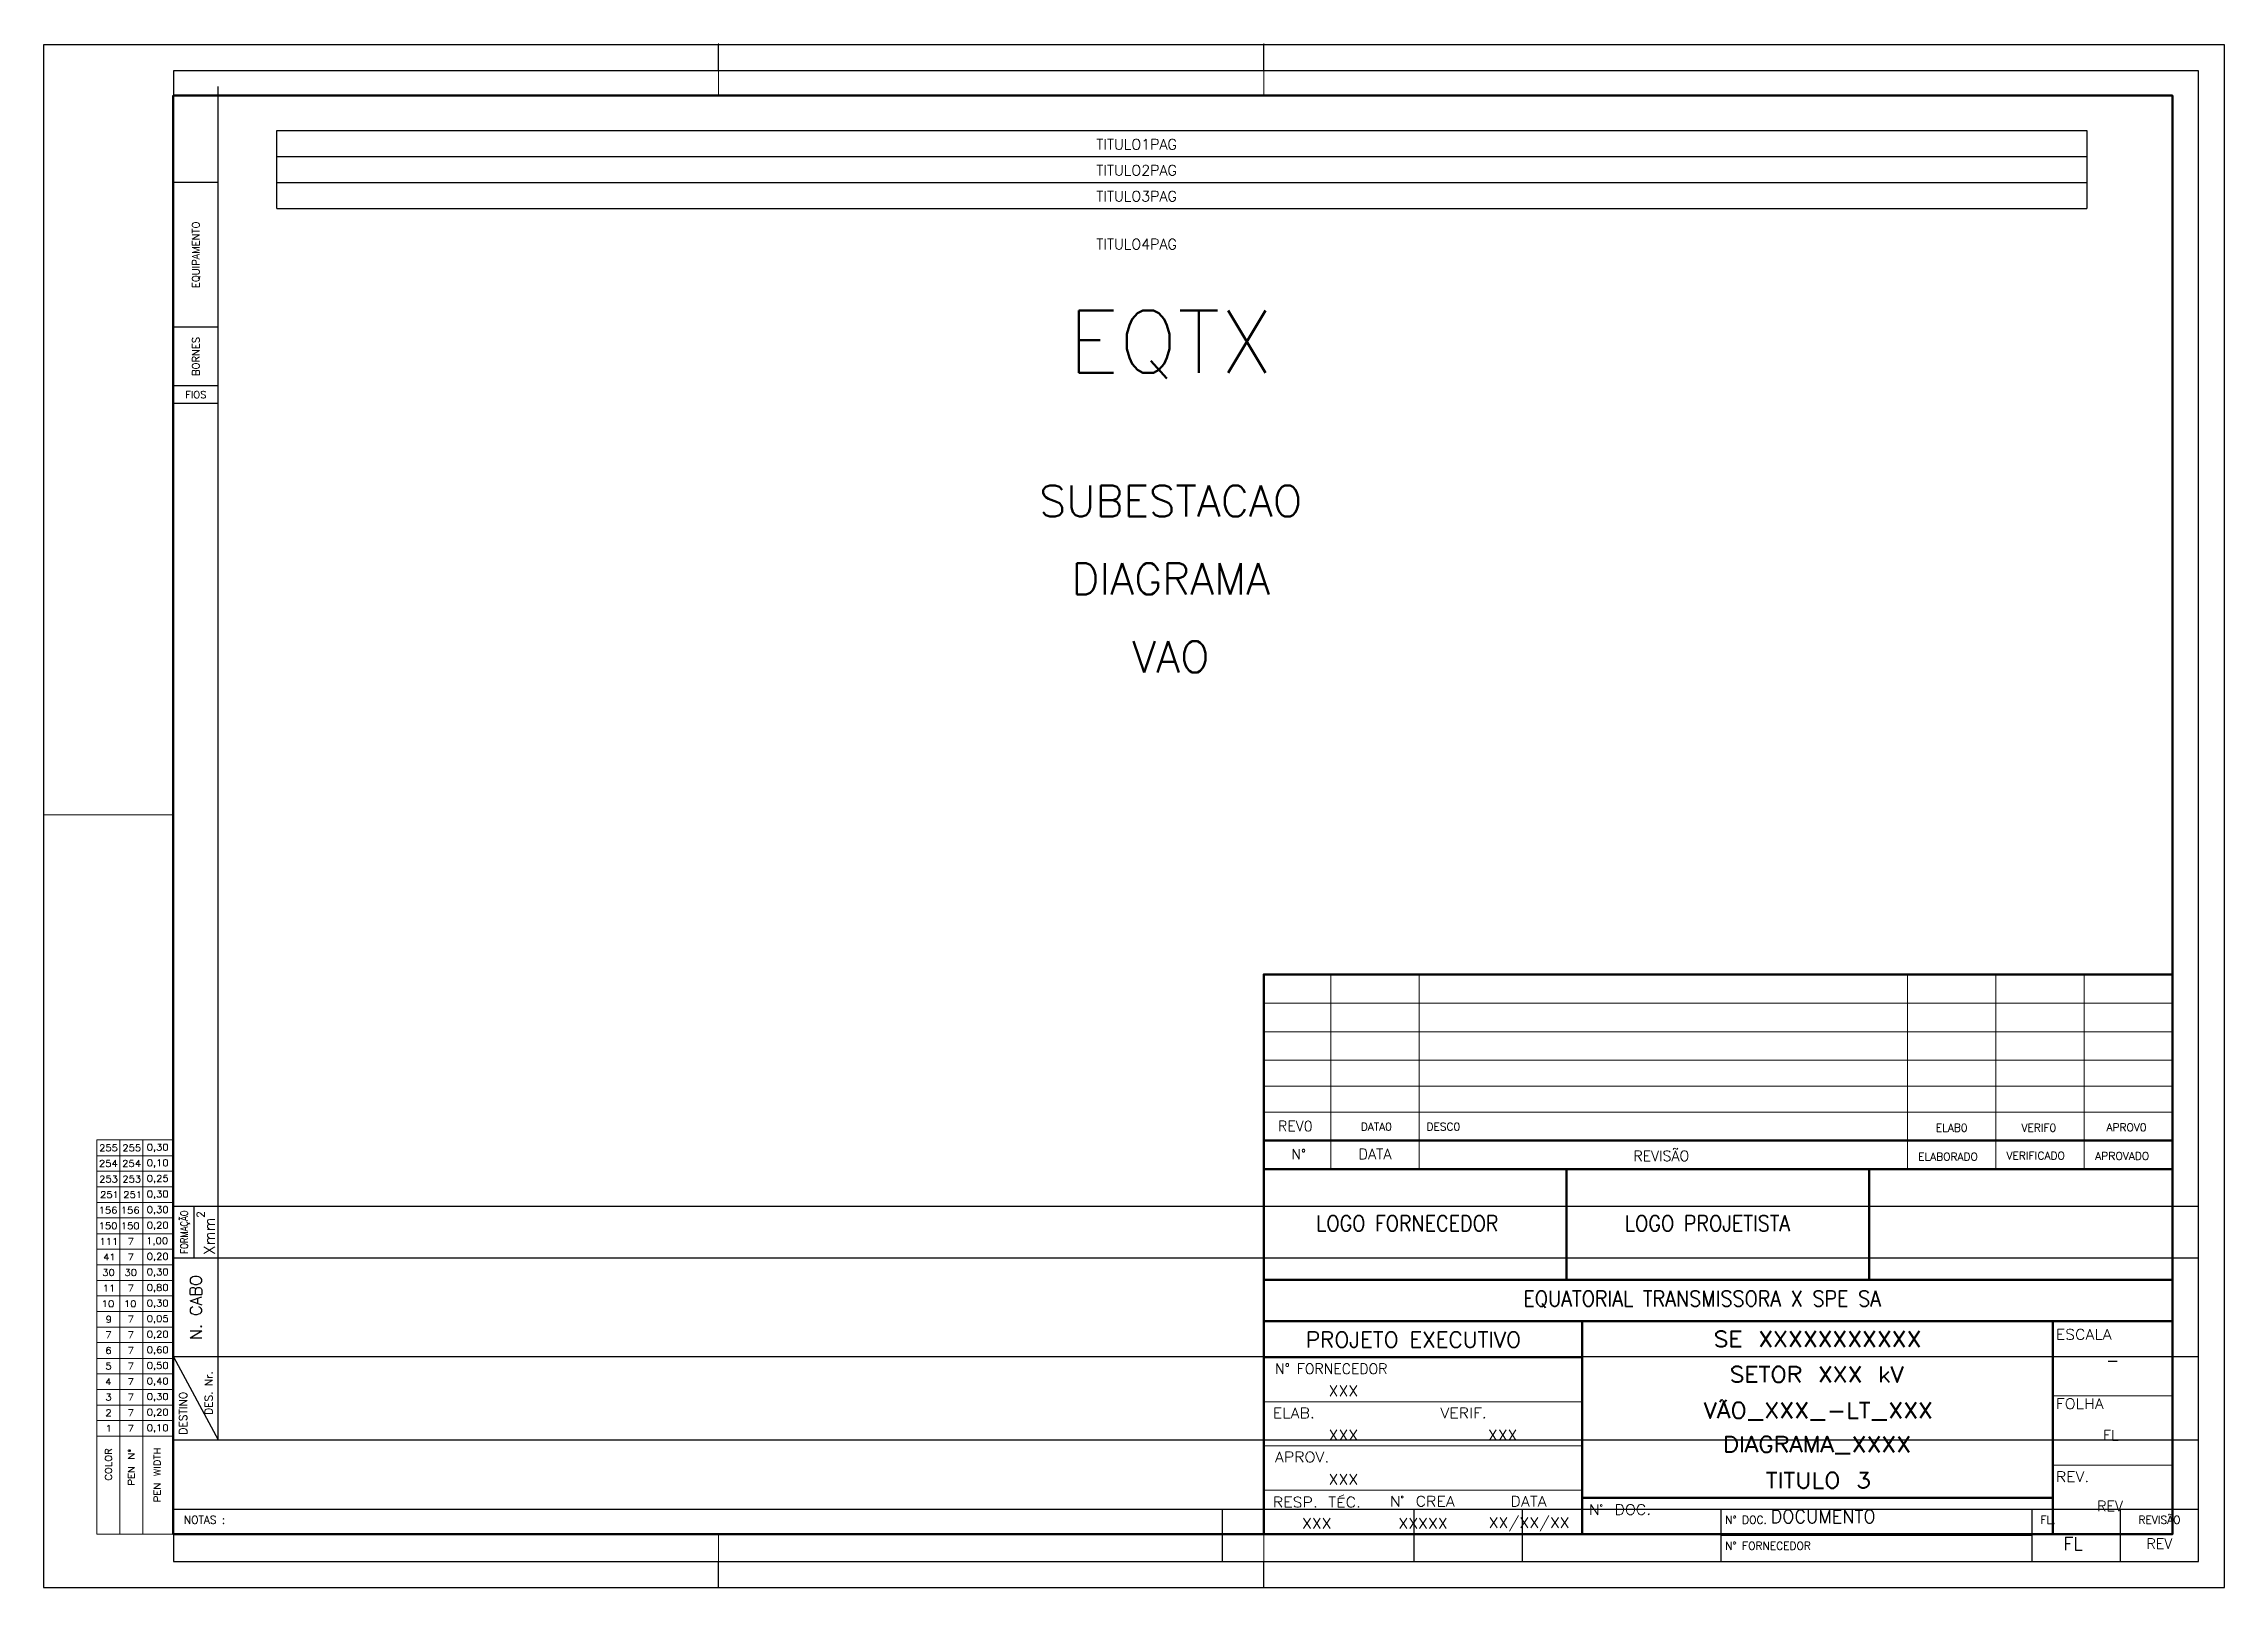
# Model space of a CAD drawing. Extents: x 437 to 857, y 0 to 297.
import ezdxf
from ezdxf.enums import TextEntityAlignment as Align

# ---------------------------------------------------------------- set-up
doc = ezdxf.new("R2010")
doc.units = 0
doc.header["$MEASUREMENT"] = 0
for name, color, linetype in [('-1', 4, 'Continuous'), ('1', 7, 'Continuous'), ('ELET1_3LINHAS', 7, 'Continuous'), ('ELET2_DIAG-INTERLIG', 7, 'Continuous')]:
    doc.layers.add(name, color=color, linetype=linetype)
doc.styles.add('ROMANS', font='romans.shx')
doc.styles.add('simplex', font='simplex.shx')

msp = doc.modelspace()

# ---------------------------------------------------------------- texts
at = {"layer": '-1', "color": 7, "linetype": 'Continuous', "style": 'ROMANS'}
for s, p in [('NOTAS :', (463.8, 12.15)), ('N%%D DOC.', (760.68, 12.15)), ('N%%D FORNECEDOR', (760.68, 7.15))]:
    msp.add_text(s, height=1.5, dxfattribs=at).set_placement(p)
at = {"layer": '-1', "color": 7, "style": 'ROMANS'}
for s, p in [('FL.', (822.83, 12.9)), ('REVISÃO', (844.3, 12.9))]:
    msp.add_text(s, height=1.5, dxfattribs=at).set_placement(p, align=Align.MIDDLE_CENTER)
at = {"layer": '-1', "color": 7, "lineweight": -3, "style": 'ROMANS'}
for tag, height, p in [('TITULO1PAG', 2, (647.29, 277.75)), ('TITULO2PAG', 2, (647.29, 272.75)), ('TITULO3PAG', 2, (647.29, 267.75)), ('TITULO4PAG', 2, (647.29, 258.53)), ('FL', 2.5, (827.67, 8.3)), ('REV', 2, (844.28, 8.3)), ('TOT', 0.0001, (856.8, -0.1))]:
    msp.add_attdef(tag, text='', height=height, dxfattribs=at).set_placement(p, align=Align.MIDDLE_CENTER)
at = {"layer": '1', "attachment_point": 7, "style": 'simplex'}
for s, insert, char_height in [('N°', (677.14, 82.32), 1.925), ('DATA', (690.04, 82.32), 2.033), ('REVISÃO', (742.98, 81.97), 1.991), ('ELABORADO', (797.84, 82.07), 1.5), ('VERIFICADO', (814.86, 82.27), 1.5), ('APROVADO', (831.94, 82.2), 1.5), ('{\\W0.889206;LOGO FORNECEDOR}', (681.9, 68.47), 3.0281), ('{\\W0.892170;LOGO PROJETISTA}', (741.34, 68.47), 3.0281), ('{\\W0.904629;EQUATORIAL TRANSMISSORA X SPE SA}', (721.79, 53.72), 2.9855), ('PROJETO EXECUTIVO', (679.91, 46.07), 3.0381), ('N° FORNECEDOR', (673.94, 41), 1.9755)]:
    msp.add_mtext(s, dxfattribs=dict(at, insert=insert, char_height=char_height))
at = {"layer": '1', "color": 7, "lineweight": 120, "style": 'ROMANS'}
msp.add_attdef('EQTX', text='', height=12, dxfattribs=at).set_placement((653.89, 239.78), align=Align.MIDDLE_CENTER)
at = {"layer": '1', "color": 7, "lineweight": -3, "style": 'ROMANS'}
for tag, text, height, p in [('SUBESTACAO', '', 6, (653.89, 209.08)), ('DIAGRAMA', '', 6, (653.89, 194.08)), ('VAO', '', 6, (653.89, 179.08)), ('REV0', '', 2, (677.86, 88.71)), ('DATA0', '', 1.5, (693.48, 88.59)), ('ELAB0', '', 1.5, (804.28, 88.39)), ('VERIF0', '', 1.5, (821.07, 88.39)), ('APROV0', '', 1.5, (837.94, 88.47)), ('FL', '0001', 2, (834.93, 29.19)), ('DOCUMENTO', '', 2.5, (779.5, 13.54)), ('REV', '', 2, (834.78, 15.55)), ('TOT', '', 0.0001, (856.8, -0.1))]:
    msp.add_attdef(tag, text=text, height=height, dxfattribs=at).set_placement(p, align=Align.MIDDLE_CENTER)
msp.add_attdef('DESC0', text='', height=1.5, dxfattribs=at).set_placement((703.14, 88.61), align=Align.MIDDLE_LEFT)
at = {"layer": 'ELET2_DIAG-INTERLIG', "style": 'ROMANS'}
for s, height, p in [('EQUIPAMENTO', 1.4, (466.12, 256.47)), ('BORNES', 1.4, (466.12, 236.9)), ('N. CABO', 2.25, (466.12, 53.8))]:
    msp.add_text(s, height=height, rotation=90, dxfattribs=at).set_placement(p, align=Align.MIDDLE_CENTER)
msp.add_text('FIOS', height=1.4, dxfattribs=at).set_placement((466.12, 229.55), align=Align.MIDDLE_CENTER)
at = {"layer": 'ELET2_DIAG-INTERLIG', "style": 'ROMANS', "width": 0.85}
msp.add_text('FORMAÇÃO', height=1.4, rotation=90, dxfattribs=at).set_placement((464.58, 68.31), align=Align.CENTER)
at = {"layer": 'ELET2_DIAG-INTERLIG', "style": 'ROMANS'}
for s, height, p in [('2', 1.5, (467.79, 71.04)), ('Xmm', 2.1, (469.78, 63.92)), ('DES. Nr.', 1.5, (469.33, 33.13)), ('DESTINO', 1.5, (464.42, 29.3))]:
    msp.add_text(s, height=height, rotation=90, dxfattribs=at).set_placement(p)

# ---------------------------------------------------------------- linework, layer by layer
at = {"layer": '-1', "color": 7}
for p, q in [((566.8, 291.9), (566.8, 296.9)), ((671.8, 291.9), (671.8, 296.9)), ((759.8, 14.9), (759.8, 4.9)), ((819.8, 9.9), (759.8, 9.9)), ((566.8, -0.1), (566.8, 4.9)), ((671.8, -0.1), (671.8, 4.9))]:
    msp.add_line(p, q, dxfattribs=at)
msp.add_lwpolyline([(851.8, 291.9), (461.8, 291.9), (461.8, 4.9), (851.8, 4.9)], close=True, dxfattribs=at)
for points in [[(851.8, 14.9), (461.8, 14.9)], [(663.82, 4.9), (663.82, 14.9)], [(700.74, 4.9), (700.74, 14.9)], [(721.64, 4.9), (721.64, 14.9)], [(819.8, 4.9), (819.8, 14.9)], [(836.8, 4.9), (836.8, 14.9)]]:
    msp.add_lwpolyline(points, dxfattribs=at)
at = {"layer": '-1'}
msp.add_lwpolyline([(759.8, 14.9), (759.8, 4.9)], dxfattribs=at)
msp.add_lwpolyline([(856.8, 296.9), (436.8, 296.9), (436.8, -0.1), (856.8, -0.1)], close=True)
at = {"layer": '1', "lineweight": 20}
for points in [[(566.79, 297.14), (566.79, 287.15)], [(671.78, 297.14), (671.78, 287.15)], [(436.8, 148.63), (461.76, 148.63)], [(684.71, 80.41), (684.71, 117.92)], [(701.72, 117.92), (701.72, 80.41)], [(795.76, 117.92), (795.76, 80.41)], [(812.76, 117.92), (812.76, 80.41)], [(829.8, 117.92), (829.8, 80.41)], [(846.8, 112.38), (671.78, 112.38)], [(846.8, 106.89), (671.78, 106.89)], [(846.8, 101.39), (671.78, 101.39)], [(846.8, 96.42), (671.78, 96.42)], [(846.8, 91.4), (671.78, 91.4)], [(447.05, 10.12), (461.76, 10.12), (447.05, 10.12), (447.05, 86.04), (461.76, 86.04), (447.05, 86.04)], [(447.74, 84.87), (447.74, 84.91), (447.79, 85.04), (447.83, 85.09), (447.96, 85.17), (448.22, 85.17), (448.35, 85.09), (448.39, 85.04), (448.43, 84.91), (448.43, 84.78), (448.39, 84.65), (448.26, 84.48), (447.66, 83.87), (448.52, 83.87)], [(449.6, 85.17), (449, 85.17), (448.95, 84.61), (449, 84.65), (449.17, 84.74), (449.34, 84.74), (449.52, 84.65), (449.65, 84.57), (449.73, 84.35), (449.73, 84.26), (449.65, 84.05), (449.52, 83.96), (449.34, 83.87), (449.17, 83.87), (449, 83.96), (448.95, 84), (448.87, 84.13)], [(450.81, 85.17), (450.21, 85.17), (450.12, 84.61), (450.21, 84.65), (450.38, 84.74), (450.55, 84.74), (450.73, 84.65), (450.86, 84.57), (450.94, 84.35), (450.94, 84.26), (450.86, 84.05), (450.73, 83.96), (450.55, 83.87), (450.38, 83.87), (450.21, 83.96), (450.12, 84), (450.08, 84.13)], [(451.46, 10.12), (451.46, 86.04)], [(452.2, 84.87), (452.2, 84.91), (452.24, 85.04), (452.33, 85.09), (452.46, 85.17), (452.67, 85.17), (452.8, 85.09), (452.85, 85.04), (452.93, 84.91), (452.93, 84.78), (452.85, 84.65), (452.76, 84.48), (452.16, 83.87), (452.98, 83.87)], [(454.06, 85.17), (453.45, 85.17), (453.41, 84.61), (453.45, 84.65), (453.67, 84.74), (453.84, 84.74), (454.02, 84.65), (454.15, 84.57), (454.19, 84.35), (454.19, 84.26), (454.15, 84.05), (454.02, 83.96), (453.84, 83.87), (453.67, 83.87), (453.45, 83.96), (453.41, 84), (453.37, 84.13)], [(455.27, 85.17), (454.66, 85.17), (454.62, 84.61), (454.66, 84.65), (454.88, 84.74), (455.05, 84.74), (455.23, 84.65), (455.36, 84.57), (455.4, 84.35), (455.4, 84.26), (455.36, 84.05), (455.23, 83.96), (455.05, 83.87), (454.88, 83.87), (454.66, 83.96), (454.62, 84), (454.58, 84.13)], [(455.88, 10.12), (455.88, 86.04)], [(458.21, 84.05), (458.17, 84), (458.08, 84.05), (458.17, 84.13), (458.21, 84.05), (458.21, 83.96), (458.17, 83.83), (458.08, 83.74)], [(458.77, 85.26), (459.42, 85.26), (459.08, 84.78), (459.25, 84.78), (459.38, 84.74), (459.42, 84.65), (459.51, 84.48), (459.51, 84.35), (459.42, 84.18), (459.29, 84.05), (459.12, 84), (458.95, 84), (458.77, 84.05), (458.69, 84.13), (458.64, 84.26)], [(447.7, 81.84), (447.7, 81.93), (447.74, 82.01), (447.83, 82.1), (447.92, 82.14), (448.18, 82.14), (448.31, 82.1), (448.35, 82.01), (448.43, 81.93), (448.43, 81.8), (448.35, 81.67), (448.22, 81.49), (447.61, 80.89), (448.48, 80.89)], [(449.56, 82.14), (448.95, 82.14), (448.91, 81.62), (448.95, 81.67), (449.13, 81.71), (449.34, 81.71), (449.52, 81.67), (449.65, 81.54), (449.69, 81.36), (449.69, 81.24), (449.65, 81.06), (449.52, 80.93), (449.34, 80.89), (449.13, 80.89), (448.95, 80.93), (448.91, 81.02), (448.82, 81.11)], [(450.64, 80.89), (450.64, 82.14), (450.04, 81.32), (450.94, 81.32)], [(452.16, 81.84), (452.16, 81.93), (452.24, 82.01), (452.28, 82.1), (452.41, 82.14), (452.63, 82.14), (452.76, 82.1), (452.85, 82.01), (452.89, 81.93), (452.89, 81.8), (452.85, 81.67), (452.72, 81.49), (452.11, 80.89), (452.93, 80.89)], [(454.06, 82.14), (453.45, 82.14), (453.37, 81.62), (453.45, 81.67), (453.63, 81.71), (453.8, 81.71), (453.97, 81.67), (454.1, 81.54), (454.15, 81.36), (454.15, 81.24), (454.1, 81.06), (453.97, 80.93), (453.8, 80.89), (453.63, 80.89), (453.45, 80.93), (453.37, 81.02), (453.32, 81.11)], [(455.14, 80.89), (455.14, 82.14), (454.53, 81.32), (455.44, 81.32)], [(458.21, 81.06), (458.17, 81.02), (458.08, 81.06), (458.17, 81.11), (458.21, 81.06), (458.21, 80.93), (458.17, 80.8), (458.08, 80.76)], [(458.82, 82.01), (458.95, 82.1), (459.12, 82.27), (459.12, 81.02)], [(447.74, 78.86), (447.74, 78.9), (447.79, 79.03), (447.83, 79.07), (447.96, 79.16), (448.22, 79.16), (448.35, 79.07), (448.39, 79.03), (448.43, 78.9), (448.43, 78.77), (448.39, 78.68), (448.26, 78.47), (447.66, 77.86), (448.52, 77.86)], [(447.92, 75.83), (447.92, 75.91), (447.96, 76.04), (448.05, 76.09), (448.13, 76.13), (448.39, 76.13), (448.52, 76.09), (448.56, 76.04), (448.65, 75.91), (448.65, 75.78), (448.56, 75.65), (448.43, 75.48), (447.83, 74.88), (448.69, 74.88)], [(449.6, 79.16), (449, 79.16), (448.95, 78.6), (449, 78.68), (449.17, 78.73), (449.34, 78.73), (449.52, 78.68), (449.65, 78.55), (449.73, 78.38), (449.73, 78.25), (449.65, 78.08), (449.52, 77.95), (449.34, 77.86), (449.17, 77.86), (449, 77.95), (448.95, 77.99), (448.87, 78.12)], [(449.78, 76.13), (449.17, 76.13), (449.13, 75.61), (449.17, 75.65), (449.34, 75.74), (449.52, 75.74), (449.73, 75.65), (449.82, 75.52), (449.91, 75.35), (449.91, 75.22), (449.82, 75.05), (449.73, 74.92), (449.52, 74.88), (449.34, 74.88), (449.17, 74.92), (449.13, 75.01), (449.04, 75.14)], [(450.21, 79.16), (450.86, 79.16), (450.51, 78.68), (450.68, 78.68), (450.81, 78.6), (450.86, 78.55), (450.94, 78.38), (450.94, 78.25), (450.86, 78.08), (450.73, 77.95), (450.55, 77.86), (450.38, 77.86), (450.21, 77.95), (450.12, 77.99), (450.08, 78.12)], [(450.42, 75.91), (450.55, 75.96), (450.73, 76.13), (450.73, 74.88)], [(452.2, 78.86), (452.2, 78.9), (452.24, 79.03), (452.33, 79.07), (452.46, 79.16), (452.67, 79.16), (452.8, 79.07), (452.85, 79.03), (452.93, 78.9), (452.93, 78.77), (452.85, 78.68), (452.76, 78.47), (452.16, 77.86), (452.98, 77.86)], [(452.37, 75.83), (452.37, 75.91), (452.46, 76.04), (452.5, 76.09), (452.63, 76.13), (452.85, 76.13), (452.98, 76.09), (453.06, 76.04), (453.11, 75.91), (453.11, 75.78), (453.06, 75.65), (452.93, 75.48), (452.33, 74.88), (453.15, 74.88)], [(454.06, 79.16), (453.45, 79.16), (453.41, 78.6), (453.45, 78.68), (453.67, 78.73), (453.84, 78.73), (454.02, 78.68), (454.15, 78.55), (454.19, 78.38), (454.19, 78.25), (454.15, 78.08), (454.02, 77.95), (453.84, 77.86), (453.67, 77.86), (453.45, 77.95), (453.41, 77.99), (453.37, 78.12)], [(454.27, 76.13), (453.67, 76.13), (453.58, 75.61), (453.67, 75.65), (453.84, 75.74), (454.02, 75.74), (454.19, 75.65), (454.32, 75.52), (454.36, 75.35), (454.36, 75.22), (454.32, 75.05), (454.19, 74.92), (454.02, 74.88), (453.84, 74.88), (453.67, 74.92), (453.58, 75.01), (453.54, 75.14)], [(454.66, 79.16), (455.36, 79.16), (454.97, 78.68), (455.18, 78.68), (455.27, 78.6), (455.36, 78.55), (455.4, 78.38), (455.4, 78.25), (455.36, 78.08), (455.23, 77.95), (455.05, 77.86), (454.88, 77.86), (454.66, 77.95), (454.62, 77.99), (454.58, 78.12)], [(454.92, 75.91), (455.05, 75.96), (455.23, 76.13), (455.23, 74.88)], [(458.21, 78.08), (458.17, 77.99), (458.08, 78.08), (458.17, 78.12), (458.21, 78.08), (458.21, 77.95), (458.17, 77.82), (458.08, 77.77)], [(458.69, 78.99), (458.69, 79.03), (458.77, 79.16), (458.82, 79.2), (458.95, 79.29), (459.21, 79.29), (459.29, 79.2), (459.38, 79.16), (459.42, 79.03), (459.42, 78.9), (459.38, 78.77), (459.25, 78.6), (458.64, 77.99), (459.51, 77.99)], [(458.77, 76.26), (459.42, 76.26), (459.08, 75.78), (459.25, 75.78), (459.38, 75.74), (459.42, 75.65), (459.51, 75.48), (459.51, 75.35), (459.42, 75.18), (459.29, 75.05), (459.12, 75.01), (458.95, 75.01), (458.77, 75.05), (458.69, 75.14), (458.64, 75.22)], [(460.59, 79.29), (459.99, 79.29), (459.9, 78.73), (459.99, 78.77), (460.16, 78.86), (460.33, 78.86), (460.5, 78.77), (460.63, 78.68), (460.68, 78.47), (460.68, 78.38), (460.63, 78.16), (460.5, 78.08), (460.33, 77.99), (460.16, 77.99), (459.99, 78.08), (459.9, 78.12), (459.86, 78.25)], [(447.74, 72.89), (447.87, 72.97), (448.05, 73.15), (448.05, 71.89)], [(449.52, 73.15), (448.91, 73.15), (448.82, 72.58), (448.91, 72.67), (449.08, 72.71), (449.26, 72.71), (449.43, 72.67), (449.56, 72.54), (449.65, 72.37), (449.65, 72.24), (449.56, 72.06), (449.43, 71.93), (449.26, 71.89), (449.08, 71.89), (448.91, 71.93), (448.82, 71.98), (448.78, 72.11)], [(450.77, 72.97), (450.73, 73.1), (450.55, 73.15), (450.42, 73.15), (450.25, 73.1), (450.12, 72.89), (450.04, 72.58), (450.04, 72.28), (450.12, 72.06), (450.25, 71.93), (450.42, 71.89), (450.47, 71.89), (450.64, 71.93), (450.77, 72.06), (450.86, 72.24), (450.86, 72.28), (450.77, 72.5), (450.64, 72.58), (450.47, 72.67), (450.42, 72.67), (450.25, 72.58), (450.12, 72.5), (450.04, 72.28)], [(452.03, 72.89), (452.16, 72.97), (452.33, 73.15), (452.33, 71.89)], [(453.8, 73.15), (453.19, 73.15), (453.11, 72.58), (453.19, 72.67), (453.37, 72.71), (453.54, 72.71), (453.71, 72.67), (453.84, 72.54), (453.89, 72.37), (453.89, 72.24), (453.84, 72.06), (453.71, 71.93), (453.54, 71.89), (453.37, 71.89), (453.19, 71.93), (453.11, 71.98), (453.06, 72.11)], [(455.05, 72.97), (455.01, 73.1), (454.79, 73.15), (454.71, 73.15), (454.49, 73.1), (454.4, 72.89), (454.32, 72.58), (454.32, 72.28), (454.4, 72.06), (454.49, 71.93), (454.71, 71.89), (454.75, 71.89), (454.92, 71.93), (455.05, 72.06), (455.1, 72.24), (455.1, 72.28), (455.05, 72.5), (454.92, 72.58), (454.75, 72.67), (454.71, 72.67), (454.49, 72.58), (454.4, 72.5), (454.32, 72.28)], [(458.21, 75.05), (458.17, 75.01), (458.08, 75.05), (458.17, 75.14), (458.21, 75.05), (458.21, 74.92), (458.17, 74.83), (458.08, 74.75)], [(458.21, 72.06), (458.17, 71.98), (458.08, 72.06), (458.17, 72.11), (458.21, 72.06), (458.21, 71.93), (458.17, 71.8), (458.08, 71.76)], [(458.77, 73.28), (459.42, 73.28), (459.08, 72.8), (459.25, 72.8), (459.38, 72.71), (459.42, 72.67), (459.51, 72.5), (459.51, 72.37), (459.42, 72.19), (459.29, 72.06), (459.12, 71.98), (458.95, 71.98), (458.77, 72.06), (458.69, 72.11), (458.64, 72.24)], [(447.74, 69.9), (447.87, 69.99), (448.05, 70.16), (448.05, 68.86)], [(449.52, 70.16), (448.91, 70.16), (448.82, 69.6), (448.91, 69.69), (449.08, 69.73), (449.26, 69.73), (449.43, 69.69), (449.56, 69.56), (449.65, 69.38), (449.65, 69.25), (449.56, 69.08), (449.43, 68.95), (449.26, 68.86), (449.08, 68.86), (448.91, 68.95), (448.82, 68.99), (448.78, 69.12)], [(452.03, 69.9), (452.16, 69.99), (452.33, 70.16), (452.33, 68.86)], [(453.8, 70.16), (453.19, 70.16), (453.11, 69.6), (453.19, 69.69), (453.37, 69.73), (453.54, 69.73), (453.71, 69.69), (453.84, 69.56), (453.89, 69.38), (453.89, 69.25), (453.84, 69.08), (453.71, 68.95), (453.54, 68.86), (453.37, 68.86), (453.19, 68.95), (453.11, 68.99), (453.06, 69.12)], [(456.91, 67.05), (457.04, 67.09), (457.22, 67.26), (457.22, 66.01)], [(458.21, 69.08), (458.17, 68.99), (458.08, 69.08), (458.17, 69.12), (458.21, 69.08), (458.21, 68.95), (458.17, 68.82), (458.08, 68.78)], [(458.69, 69.99), (458.69, 70.03), (458.77, 70.16), (458.82, 70.2), (458.95, 70.25), (459.21, 70.25), (459.29, 70.2), (459.38, 70.16), (459.42, 70.03), (459.42, 69.9), (459.38, 69.77), (459.25, 69.6), (458.64, 68.99), (459.51, 68.99)], [(447.92, 66.92), (448.05, 66.96), (448.22, 67.13), (448.22, 65.88)], [(449.04, 62.89), (449.04, 64.15), (448.43, 63.28), (449.34, 63.28)], [(449.13, 66.92), (449.26, 66.96), (449.43, 67.13), (449.43, 65.88)], [(449.82, 63.89), (449.95, 63.97), (450.12, 64.15), (450.12, 62.89)], [(450.34, 66.92), (450.47, 66.96), (450.64, 67.13), (450.64, 65.88)], [(453.41, 65.88), (454.02, 67.13), (453.15, 67.13)], [(453.41, 62.89), (454.02, 64.15), (453.15, 64.15)], [(458.12, 66.05), (458.08, 66.01), (458, 66.05), (458.08, 66.14), (458.12, 66.05), (458.12, 65.92), (458.08, 65.84), (458, 65.75)], [(458.21, 63.07), (458.17, 62.98), (458.08, 63.07), (458.17, 63.11), (458.21, 63.07), (458.21, 62.94), (458.17, 62.81), (458.08, 62.76)], [(458.69, 63.97), (458.69, 64.02), (458.77, 64.15), (458.82, 64.19), (458.95, 64.28), (459.21, 64.28), (459.29, 64.19), (459.38, 64.15), (459.42, 64.02), (459.42, 63.89), (459.38, 63.8), (459.25, 63.59), (458.64, 62.98), (459.51, 62.98)], [(448.39, 61.16), (449.04, 61.16), (448.69, 60.64), (448.87, 60.64), (449, 60.6), (449.04, 60.56), (449.13, 60.34), (449.13, 60.25), (449.04, 60.04), (448.95, 59.95), (448.74, 59.87), (448.56, 59.87), (448.39, 59.95), (448.35, 60), (448.26, 60.12)], [(452.67, 61.16), (453.32, 61.16), (452.98, 60.64), (453.15, 60.64), (453.28, 60.6), (453.32, 60.56), (453.41, 60.34), (453.41, 60.25), (453.32, 60.04), (453.19, 59.95), (453.02, 59.87), (452.85, 59.87), (452.67, 59.95), (452.59, 60), (452.54, 60.12)], [(458.21, 60.04), (458.17, 60), (458.08, 60.04), (458.17, 60.12), (458.21, 60.04), (458.21, 59.95), (458.17, 59.82), (458.08, 59.74)], [(458.77, 61.25), (459.42, 61.25), (459.08, 60.77), (459.25, 60.77), (459.38, 60.73), (459.42, 60.64), (459.51, 60.47), (459.51, 60.34), (459.42, 60.17), (459.29, 60.04), (459.12, 60), (458.95, 60), (458.77, 60.04), (458.69, 60.12), (458.64, 60.25)], [(448.35, 54.89), (448.48, 54.98), (448.65, 55.15), (448.65, 53.9)], [(448.52, 57.92), (448.65, 57.96), (448.82, 58.13), (448.82, 56.88)], [(449.73, 57.92), (449.86, 57.96), (450.04, 58.13), (450.04, 56.88)], [(452.63, 54.89), (452.76, 54.98), (452.93, 55.15), (452.93, 53.9)], [(453.41, 56.88), (454.02, 58.13), (453.15, 58.13)], [(458.21, 57.05), (458.17, 57.01), (458.08, 57.05), (458.17, 57.1), (458.21, 57.05), (458.21, 56.92), (458.17, 56.79), (458.08, 56.75)], [(458.77, 55.28), (459.42, 55.28), (459.08, 54.76), (459.25, 54.76), (459.38, 54.72), (459.42, 54.67), (459.51, 54.46), (459.51, 54.37), (459.42, 54.2), (459.29, 54.07), (459.12, 53.98), (458.95, 53.98), (458.77, 54.07), (458.69, 54.11), (458.64, 54.24)], [(449.69, 51.73), (449.65, 51.56), (449.52, 51.43), (449.34, 51.34), (449.26, 51.34), (449.08, 51.43), (448.95, 51.56), (448.91, 51.73), (448.91, 51.78), (448.95, 51.95), (449.08, 52.08), (449.26, 52.17), (449.34, 52.17), (449.52, 52.08), (449.65, 51.95), (449.69, 51.73), (449.69, 51.43), (449.65, 51.13), (449.52, 50.95), (449.34, 50.87), (449.21, 50.87), (449.04, 50.95), (448.95, 51.04)], [(453.41, 50.87), (454.02, 52.17), (453.15, 52.17)], [(458.21, 54.07), (458.17, 53.98), (458.08, 54.07), (458.17, 54.11), (458.21, 54.07), (458.21, 53.94), (458.17, 53.81), (458.08, 53.77)], [(458.21, 51.04), (458.17, 51), (458.08, 51.04), (458.17, 51.13), (458.21, 51.04), (458.21, 50.95), (458.17, 50.82), (458.08, 50.74)], [(460.59, 52.25), (459.99, 52.25), (459.9, 51.73), (459.99, 51.78), (460.16, 51.86), (460.33, 51.86), (460.5, 51.78), (460.63, 51.65), (460.68, 51.47), (460.68, 51.34), (460.63, 51.17), (460.5, 51.04), (460.33, 51), (460.16, 51), (459.99, 51.04), (459.9, 51.13), (459.86, 51.26)], [(449.13, 47.88), (449.73, 49.14), (448.87, 49.14)], [(453.41, 47.88), (454.02, 49.14), (453.15, 49.14)], [(458.21, 48.06), (458.17, 48.01), (458.08, 48.06), (458.17, 48.1), (458.21, 48.06), (458.21, 47.93), (458.17, 47.8), (458.08, 47.75)], [(458.69, 48.96), (458.69, 49.01), (458.77, 49.14), (458.82, 49.22), (458.95, 49.27), (459.21, 49.27), (459.29, 49.22), (459.38, 49.14), (459.42, 49.01), (459.42, 48.92), (459.38, 48.79), (459.25, 48.62), (458.64, 48.01), (459.51, 48.01)], [(459.42, 46.07), (459.38, 46.2), (459.21, 46.28), (459.08, 46.28), (458.9, 46.2), (458.77, 46.02), (458.69, 45.72), (458.69, 45.42), (458.77, 45.16), (458.9, 45.07), (459.08, 44.98), (459.12, 44.98), (459.29, 45.07), (459.42, 45.16), (459.51, 45.37), (459.51, 45.42), (459.42, 45.59), (459.29, 45.72), (459.12, 45.76), (459.08, 45.76), (458.9, 45.72), (458.77, 45.59), (458.69, 45.42)], [(825.95, 47.62), (824.7, 47.62), (824.7, 49.61), (825.95, 49.61)], [(824.7, 48.66), (825.48, 48.66)], [(827.77, 49.31), (827.55, 49.53), (827.3, 49.61), (826.91, 49.61), (826.6, 49.53), (826.43, 49.31), (826.43, 49.14), (826.52, 48.92), (826.6, 48.83), (826.82, 48.75), (827.38, 48.57), (827.55, 48.45), (827.68, 48.36), (827.77, 48.19), (827.77, 47.88), (827.55, 47.71), (827.3, 47.62), (826.91, 47.62), (826.6, 47.71), (826.43, 47.88)], [(829.76, 49.14), (829.67, 49.31), (829.46, 49.53), (829.28, 49.61), (828.9, 49.61), (828.72, 49.53), (828.51, 49.31), (828.42, 49.14), (828.33, 48.83), (828.33, 48.36), (828.42, 48.1), (828.51, 47.88), (828.72, 47.71), (828.9, 47.62), (829.28, 47.62), (829.46, 47.71), (829.67, 47.88), (829.76, 48.1)], [(830.15, 47.62), (830.89, 49.61), (831.66, 47.62)], [(830.41, 48.27), (831.36, 48.27)], [(832.14, 49.61), (832.14, 47.62), (833.26, 47.62)], [(833.48, 47.62), (834.22, 49.61), (835, 47.62)], [(833.74, 48.27), (834.69, 48.27)], [(449.6, 43.12), (449, 43.12), (448.95, 42.61), (449, 42.65), (449.17, 42.73), (449.34, 42.73), (449.52, 42.65), (449.65, 42.52), (449.73, 42.35), (449.73, 42.22), (449.65, 42.04), (449.52, 41.91), (449.34, 41.87), (449.17, 41.87), (449, 41.91), (448.95, 42), (448.87, 42.13)], [(449.65, 45.98), (449.56, 46.07), (449.39, 46.15), (449.26, 46.15), (449.08, 46.07), (448.95, 45.89), (448.91, 45.59), (448.91, 45.29), (448.95, 45.07), (449.08, 44.94), (449.26, 44.85), (449.34, 44.85), (449.52, 44.94), (449.65, 45.07), (449.69, 45.24), (449.69, 45.29), (449.65, 45.46), (449.52, 45.59), (449.34, 45.68), (449.26, 45.68), (449.08, 45.59), (448.95, 45.46), (448.91, 45.29)], [(453.41, 44.85), (454.02, 46.15), (453.15, 46.15)], [(453.41, 41.87), (454.02, 43.12), (453.15, 43.12)], [(458.21, 45.07), (458.17, 44.98), (458.08, 45.07), (458.17, 45.11), (458.21, 45.07), (458.21, 44.94), (458.17, 44.81), (458.08, 44.77)], [(458.21, 42.04), (458.17, 42), (458.08, 42.04), (458.17, 42.13), (458.21, 42.04), (458.21, 41.91), (458.17, 41.83), (458.08, 41.74)], [(459.38, 43.25), (458.77, 43.25), (458.69, 42.73), (458.77, 42.78), (458.95, 42.82), (459.12, 42.82), (459.29, 42.78), (459.42, 42.65), (459.51, 42.48), (459.51, 42.35), (459.42, 42.17), (459.29, 42.04), (459.12, 42), (458.95, 42), (458.77, 42.04), (458.69, 42.13), (458.64, 42.22)], [(692.24, 44.12), (692.24, 44.16)], [(823.75, 44.29), (823.75, 44.34)], [(449.43, 38.88), (449.43, 40.14), (448.82, 39.27), (449.73, 39.27)], [(453.41, 38.88), (454.02, 40.14), (453.15, 40.14)], [(458.21, 39.06), (458.17, 38.97), (458.08, 39.06), (458.17, 39.1), (458.21, 39.06), (458.21, 38.93), (458.17, 38.8), (458.08, 38.76)], [(459.25, 38.97), (459.25, 40.27), (458.64, 39.4), (459.55, 39.4)], [(684.58, 38.76), (685.88, 36.72)], [(685.88, 38.76), (684.58, 36.72)], [(686.49, 38.76), (687.79, 36.72)], [(687.79, 38.76), (686.49, 36.72)], [(688.39, 38.76), (689.69, 36.72)], [(689.69, 38.76), (688.39, 36.72)], [(449, 37.15), (449.65, 37.15), (449.3, 36.68), (449.47, 36.68), (449.6, 36.59), (449.65, 36.55), (449.73, 36.38), (449.73, 36.25), (449.65, 36.07), (449.52, 35.94), (449.34, 35.86), (449.17, 35.86), (449, 35.94), (448.95, 35.99), (448.87, 36.12)], [(448.95, 33.82), (448.95, 33.91), (449, 34.04), (449.04, 34.08), (449.17, 34.13), (449.43, 34.13), (449.52, 34.08), (449.6, 34.04), (449.65, 33.91), (449.65, 33.78), (449.6, 33.65), (449.47, 33.48), (448.87, 32.87), (449.73, 32.87)], [(453.41, 35.86), (454.02, 37.15), (453.15, 37.15)], [(453.41, 32.87), (454.02, 34.13), (453.15, 34.13)], [(458.21, 36.07), (458.17, 35.99), (458.08, 36.07), (458.17, 36.12), (458.21, 36.07), (458.21, 35.94), (458.17, 35.81), (458.08, 35.77)], [(458.77, 37.24), (459.42, 37.24), (459.08, 36.77), (459.25, 36.77), (459.38, 36.72), (459.42, 36.68), (459.51, 36.46), (459.51, 36.38), (459.42, 36.16), (459.29, 36.07), (459.12, 35.99), (458.95, 35.99), (458.77, 36.07), (458.69, 36.12), (458.64, 36.25)], [(458.69, 33.95), (458.69, 34.04), (458.77, 34.13), (458.82, 34.21), (458.95, 34.26), (459.21, 34.26), (459.29, 34.21), (459.38, 34.13), (459.42, 34.04), (459.42, 33.91), (459.38, 33.78), (459.25, 33.61), (458.64, 33), (459.51, 33)], [(671.78, 35.6), (733.12, 35.6), (671.78, 35.6), (687.14, 35.6)], [(675.15, 32.48), (673.94, 32.48), (673.94, 34.47), (675.15, 34.47)], [(675.72, 34.47), (675.72, 32.48), (676.88, 32.48)], [(677.06, 32.48), (677.84, 34.47), (678.57, 32.48)], [(679.91, 33.52), (680.22, 33.43), (680.3, 33.35), (680.39, 33.13), (680.39, 32.87), (680.3, 32.66), (680.22, 32.57), (679.91, 32.48), (679.05, 32.48), (679.05, 34.47), (679.91, 34.47), (680.22, 34.39), (680.3, 34.3), (680.39, 34.08), (680.39, 33.91), (680.3, 33.74), (680.22, 33.61), (679.91, 33.52), (679.05, 33.52)], [(692.24, 35.6), (692.24, 35.64)], [(705.91, 34.47), (706.65, 32.48), (707.43, 34.47)], [(709.16, 32.48), (707.9, 32.48), (707.9, 34.47), (709.16, 34.47)], [(709.72, 32.48), (709.72, 34.47), (710.58, 34.47), (710.84, 34.39), (710.93, 34.3), (711.06, 34.08), (711.06, 33.91), (710.93, 33.74), (710.84, 33.61), (710.58, 33.52), (709.72, 33.52)], [(711.71, 34.47), (711.71, 32.48)], [(712.49, 32.48), (712.49, 34.47), (713.7, 34.47)], [(712.7, 35.6), (712.7, 35.64)], [(823.75, 37.5), (823.75, 37.54)], [(846.8, 36.77), (823.75, 36.77)], [(824.7, 34.26), (824.7, 36.25), (825.95, 36.25)], [(824.7, 35.29), (825.48, 35.29)], [(828.51, 36.25), (828.51, 34.26), (829.67, 34.26)], [(830.15, 36.25), (830.15, 34.26)], [(830.15, 35.29), (831.49, 35.29)], [(831.49, 36.25), (831.49, 34.26)], [(831.97, 34.26), (832.7, 36.25), (833.48, 34.26)], [(832.23, 34.95), (833.18, 34.95)], [(449.13, 30.88), (449.26, 30.97), (449.43, 31.14), (449.43, 29.89)], [(453.41, 29.89), (454.02, 31.14), (453.15, 31.14)], [(458.21, 33.04), (458.17, 33), (458.08, 33.04), (458.17, 33.13), (458.21, 33.04), (458.21, 32.92), (458.17, 32.83), (458.08, 32.74)], [(458.21, 30.06), (458.17, 29.97), (458.08, 30.06), (458.17, 30.1), (458.21, 30.06), (458.21, 29.93), (458.17, 29.8), (458.08, 29.76)], [(458.82, 31.01), (458.95, 31.1), (459.12, 31.27), (459.12, 29.97)], [(673.94, 33.52), (674.68, 33.52)], [(677.36, 33.13), (678.31, 33.13)], [(684.58, 30.23), (685.88, 28.24)], [(685.88, 30.23), (684.58, 28.24)], [(686.49, 30.23), (687.79, 28.24)], [(687.79, 30.23), (686.49, 28.24)], [(688.39, 30.23), (689.69, 28.24)], [(689.69, 30.23), (688.39, 28.24)], [(707.9, 33.52), (708.68, 33.52)], [(710.37, 33.52), (711.06, 32.48)], [(712.49, 33.52), (713.22, 33.52)], [(715.26, 30.23), (716.55, 28.24)], [(716.55, 30.23), (715.26, 28.24)], [(717.16, 30.23), (718.46, 28.24)], [(718.46, 30.23), (717.16, 28.24)], [(719.06, 30.23), (720.36, 28.24)], [(720.36, 30.23), (719.06, 28.24)], [(823.75, 30.71), (823.75, 30.75)], [(449.91, 25.65), (448.65, 25.65), (448.65, 26.21), (448.69, 26.38), (448.78, 26.43), (448.91, 26.51), (449, 26.51), (449.13, 26.43), (449.21, 26.38), (449.26, 26.21), (449.26, 25.65)], [(449.26, 26.08), (449.91, 26.51)], [(454.32, 24.74), (453.06, 24.74), (454.32, 25.6), (453.06, 25.6)], [(453.5, 26.08), (453.5, 26.38)], [(458.04, 26.56), (459.34, 26.56)], [(458.04, 25.73), (459.34, 25.73)], [(458.04, 24.57), (458.04, 25.43)], [(458.64, 25.73), (458.64, 26.56)], [(674.03, 24), (674.81, 25.99), (675.54, 24)], [(676.02, 24), (676.02, 25.99), (676.88, 25.99), (677.19, 25.91), (677.27, 25.78), (677.36, 25.6), (677.36, 25.3), (677.27, 25.13), (677.19, 25.04), (676.88, 24.96), (676.02, 24.96)], [(678.01, 24), (678.01, 25.99), (678.87, 25.99), (679.18, 25.91), (679.26, 25.78), (679.35, 25.6), (679.35, 25.43), (679.26, 25.22), (679.18, 25.13), (678.87, 25.04), (678.01, 25.04)], [(681.82, 25.99), (682.59, 24), (683.37, 25.99)], [(692.24, 27.12), (692.24, 27.16)], [(712.7, 27.12), (712.7, 27.16)], [(448.65, 23.31), (449.91, 23.31), (449.91, 24)], [(448.95, 21.54), (448.82, 21.49), (448.69, 21.37), (448.65, 21.24), (448.65, 20.98), (448.69, 20.89), (448.82, 20.76), (448.95, 20.67), (449.13, 20.63), (449.43, 20.63), (449.6, 20.67), (449.73, 20.76), (449.86, 20.89), (449.91, 20.98), (449.91, 21.24), (449.86, 21.37), (449.73, 21.49), (449.6, 21.54)], [(454.32, 22.14), (453.06, 22.14), (454.32, 23.01), (453.06, 23.01)], [(454.32, 21.8), (454.32, 20.98), (453.06, 20.98), (453.06, 21.8)], [(453.67, 20.98), (453.67, 21.49)], [(458.04, 25), (459.34, 25)], [(458.04, 23.01), (459.34, 23.01)], [(458.04, 21.41), (459.34, 21.71), (458.04, 22.01), (459.34, 22.32), (458.04, 22.62)], [(674.33, 24.65), (675.28, 24.65)], [(678.7, 25.04), (679.35, 24)], [(684.58, 21.71), (685.88, 19.72)], [(685.88, 21.71), (684.58, 19.72)], [(686.49, 21.71), (687.79, 19.72)], [(687.79, 21.71), (686.49, 19.72)], [(688.39, 21.71), (689.69, 19.72)], [(689.69, 21.71), (688.39, 19.72)], [(823.75, 23.92), (823.75, 23.96)], [(846.8, 23.44), (823.75, 23.44)], [(824.7, 20.2), (824.7, 22.19), (825.56, 22.19), (825.87, 22.1), (825.95, 22.01), (826.04, 21.8), (826.04, 21.62), (825.95, 21.45), (825.87, 21.32), (825.56, 21.24), (824.7, 21.24)], [(825.39, 21.24), (826.04, 20.2)], [(827.94, 20.2), (826.73, 20.2), (826.73, 22.19), (827.94, 22.19)], [(826.73, 21.24), (827.47, 21.24)], [(828.25, 22.19), (828.98, 20.2), (829.76, 22.19)], [(454.32, 19.72), (453.06, 19.72), (453.06, 20.28), (453.11, 20.46), (453.19, 20.5), (453.28, 20.59), (453.5, 20.59), (453.58, 20.5), (453.67, 20.46), (453.71, 20.28), (453.71, 19.72)], [(459.34, 18.94), (458.04, 18.94), (459.34, 19.81), (458.04, 19.81)], [(459.34, 18.6), (459.34, 17.77), (458.04, 17.77), (458.04, 18.6)], [(459.34, 16.52), (458.04, 16.52), (458.04, 17.08), (458.12, 17.26), (458.17, 17.3), (458.3, 17.39), (458.47, 17.39), (458.6, 17.3), (458.64, 17.26), (458.73, 17.08), (458.73, 16.52)], [(458.64, 17.77), (458.64, 18.29)], [(673.94, 15.31), (673.94, 17.3), (674.77, 17.3), (675.07, 17.21), (675.15, 17.08), (675.24, 16.91), (675.24, 16.74), (675.15, 16.52), (675.07, 16.43), (674.77, 16.35), (673.94, 16.35)], [(677.19, 15.31), (675.93, 15.31), (675.93, 17.3), (677.19, 17.3)], [(678.96, 17), (678.79, 17.21), (678.49, 17.3), (678.14, 17.3), (677.84, 17.21), (677.66, 17), (677.66, 16.82), (677.75, 16.61), (677.84, 16.52), (678.01, 16.43), (678.62, 16.26), (678.79, 16.13), (678.87, 16.04), (678.96, 15.87), (678.96, 15.57), (678.79, 15.4), (678.49, 15.31), (678.14, 15.31), (677.84, 15.4), (677.66, 15.57)], [(679.65, 15.31), (679.65, 17.3), (680.52, 17.3), (680.78, 17.21), (680.86, 17.08), (680.99, 16.91), (680.99, 16.61), (680.86, 16.43), (680.78, 16.35), (680.52, 16.26), (679.65, 16.26)], [(684.33, 17.3), (685.62, 17.3)], [(684.97, 17.3), (684.97, 15.31)], [(687.35, 17.08), (686.1, 17.08), (686.1, 15.31), (687.35, 15.31)], [(686.32, 17.3), (687.18, 17.69)], [(689.26, 16.82), (689.17, 17), (689, 17.21), (688.78, 17.3), (688.39, 17.3), (688.22, 17.21), (688.05, 17), (687.92, 16.82), (687.83, 16.52), (687.83, 16.04), (687.92, 15.78), (688.05, 15.57), (688.22, 15.4), (688.39, 15.31), (688.78, 15.31), (689, 15.4), (689.17, 15.57), (689.26, 15.78)], [(692.24, 18.6), (692.24, 18.64)], [(696.48, 15.48), (696.48, 17.47), (697.82, 15.48), (697.82, 17.47)], [(702.75, 17), (702.67, 17.21), (702.45, 17.39), (702.28, 17.47), (701.89, 17.47), (701.72, 17.39), (701.5, 17.21), (701.41, 17), (701.33, 16.74), (701.33, 16.26), (701.41, 15.96), (701.5, 15.78), (701.72, 15.57), (701.89, 15.48), (702.28, 15.48), (702.45, 15.57), (702.67, 15.78), (702.75, 15.96)], [(703.4, 15.48), (703.4, 17.47), (704.27, 17.47), (704.57, 17.39), (704.66, 17.3), (704.74, 17.08), (704.74, 16.91), (704.66, 16.74), (704.57, 16.61), (704.27, 16.52), (703.4, 16.52)], [(706.65, 15.48), (705.44, 15.48), (705.44, 17.47), (706.65, 17.47)], [(706.95, 15.48), (707.73, 17.47), (708.46, 15.48)], [(712.7, 18.6), (712.7, 18.64)], [(721.4, 15.48), (722.18, 17.47), (722.91, 15.48)], [(723.13, 17.47), (724.43, 17.47)], [(723.78, 17.47), (723.78, 15.48)], [(724.64, 15.48), (725.38, 17.47), (726.16, 15.48)], [(674.59, 16.35), (675.24, 15.31)], [(675.93, 16.35), (676.71, 16.35)], [(679.44, 13.23), (680.78, 11.24)], [(680.78, 13.23), (679.44, 11.24)], [(681.34, 13.23), (682.68, 11.24)], [(682.68, 13.23), (681.34, 11.24)], [(683.24, 13.23), (684.58, 11.24)], [(684.58, 13.23), (683.24, 11.24)], [(686.1, 16.26), (686.88, 16.26)], [(698, 13.23), (699.34, 11.24)], [(699.34, 13.23), (698, 11.24)], [(699.9, 13.23), (701.24, 11.24)], [(701.24, 13.23), (699.9, 11.24)], [(701.8, 13.23), (703.14, 11.24)], [(703.14, 13.23), (701.8, 11.24)], [(703.71, 13.23), (705.05, 11.24)], [(705.05, 13.23), (703.71, 11.24)], [(704.09, 16.52), (704.74, 15.48)], [(705.44, 16.52), (706.17, 16.52)], [(705.61, 13.23), (706.95, 11.24)], [(706.95, 13.23), (705.61, 11.24)], [(707.25, 16.13), (708.2, 16.13)], [(715.39, 13.36), (716.73, 11.37)], [(716.73, 13.36), (715.39, 11.37)], [(717.29, 13.36), (718.63, 11.37)], [(718.63, 13.36), (717.29, 11.37)], [(720.84, 13.75), (719.11, 10.72)], [(721.31, 13.36), (722.65, 11.37)], [(722.65, 13.36), (721.31, 11.37)], [(721.66, 16.13), (722.65, 16.13)], [(723.21, 13.36), (724.56, 11.37)], [(724.56, 13.36), (723.21, 11.37)], [(724.9, 16.13), (725.85, 16.13)], [(726.72, 13.75), (725.03, 10.72)], [(727.19, 13.36), (728.54, 11.37)], [(728.54, 13.36), (727.19, 11.37)], [(729.1, 13.36), (730.44, 11.37)], [(730.44, 13.36), (729.1, 11.37)], [(734.76, 13.88), (734.76, 15.87), (736.11, 13.88), (736.11, 15.87)], [(745.15, 15.4), (745.06, 15.57), (744.89, 15.78), (744.67, 15.87), (744.33, 15.87), (744.11, 15.78), (743.94, 15.57), (743.85, 15.4), (743.72, 15.09), (743.72, 14.62), (743.85, 14.36), (743.94, 14.14), (744.11, 13.97), (744.33, 13.88), (744.67, 13.88), (744.89, 13.97), (745.06, 14.14), (745.15, 14.36)], [(566.79, 10.12), (566.79, 0.12)], [(671.78, 10.12), (671.78, 0.12)]]:
    msp.add_lwpolyline(points, dxfattribs=at)
at = {"layer": '1', "lineweight": 60}
for points in [[(846.8, 10.12), (846.8, 287.15), (461.76, 287.15), (461.76, 10.12)], [(846.8, 51.13), (671.78, 51.13)]]:
    msp.add_lwpolyline(points, close=True, dxfattribs=at)
for points in [[(671.78, 11.11), (671.78, 117.92), (846.8, 117.92)], [(846.8, 85.91), (671.78, 85.91)], [(671.78, 80.41), (846.8, 80.41)], [(730.09, 80.41), (730.09, 59.13)], [(788.41, 80.41), (788.41, 59.13)], [(671.78, 59.13), (846.8, 59.13)], [(846.8, 51.13), (846.8, 10.12), (671.78, 10.12), (671.78, 51.13)], [(733.12, 11.11), (733.12, 51.13), (733.12, 10.12)], [(823.75, 11.11), (823.75, 51.13), (823.75, 10.12)], [(823.75, 17.13), (733.12, 17.13)]]:
    msp.add_lwpolyline(points, dxfattribs=at)
at = {"layer": '1', "lineweight": 20}
for points in [[(457.17, 85.26), (457, 85.21), (456.87, 85.04), (456.83, 84.74), (456.83, 84.57), (456.87, 84.26), (457, 84.05), (457.17, 84), (457.3, 84), (457.48, 84.05), (457.61, 84.26), (457.69, 84.57), (457.69, 84.74), (457.61, 85.04), (457.48, 85.21), (457.3, 85.26)], [(460.2, 85.26), (460.03, 85.21), (459.9, 85.04), (459.86, 84.74), (459.86, 84.57), (459.9, 84.26), (460.03, 84.05), (460.2, 84), (460.33, 84), (460.5, 84.05), (460.63, 84.26), (460.68, 84.57), (460.68, 84.74), (460.63, 85.04), (460.5, 85.21), (460.33, 85.26)], [(461.76, 83.01), (447.05, 83.01)], [(461.76, 80.02), (447.05, 80.02)], [(457.17, 82.27), (457, 82.23), (456.87, 82.01), (456.83, 81.71), (456.83, 81.54), (456.87, 81.24), (457, 81.06), (457.17, 81.02), (457.3, 81.02), (457.48, 81.06), (457.61, 81.24), (457.69, 81.54), (457.69, 81.71), (457.61, 82.01), (457.48, 82.23), (457.3, 82.27)], [(460.2, 82.27), (460.03, 82.23), (459.9, 82.01), (459.86, 81.71), (459.86, 81.54), (459.9, 81.24), (460.03, 81.06), (460.2, 81.02), (460.33, 81.02), (460.5, 81.06), (460.63, 81.24), (460.68, 81.54), (460.68, 81.71), (460.63, 82.01), (460.5, 82.23), (460.33, 82.27)], [(461.76, 77), (447.05, 77)], [(457.17, 79.29), (457, 79.2), (456.87, 79.03), (456.83, 78.73), (456.83, 78.55), (456.87, 78.25), (457, 78.08), (457.17, 77.99), (457.3, 77.99), (457.48, 78.08), (457.61, 78.25), (457.69, 78.55), (457.69, 78.73), (457.61, 79.03), (457.48, 79.2), (457.3, 79.29)], [(457.17, 76.26), (457, 76.22), (456.87, 76.04), (456.83, 75.74), (456.83, 75.52), (456.87, 75.22), (457, 75.05), (457.17, 75.01), (457.3, 75.01), (457.48, 75.05), (457.61, 75.22), (457.69, 75.52), (457.69, 75.74), (457.61, 76.04), (457.48, 76.22), (457.3, 76.26)], [(460.2, 76.26), (460.03, 76.22), (459.9, 76.04), (459.86, 75.74), (459.86, 75.52), (459.9, 75.22), (460.03, 75.05), (460.2, 75.01), (460.33, 75.01), (460.5, 75.05), (460.63, 75.22), (460.68, 75.52), (460.68, 75.74), (460.63, 76.04), (460.5, 76.22), (460.33, 76.26)], [(461.76, 74.01), (447.05, 74.01)], [(457.17, 73.28), (457, 73.19), (456.87, 73.02), (456.83, 72.71), (456.83, 72.54), (456.87, 72.24), (457, 72.06), (457.17, 71.98), (457.3, 71.98), (457.48, 72.06), (457.61, 72.24), (457.69, 72.54), (457.69, 72.71), (457.61, 73.02), (457.48, 73.19), (457.3, 73.28)], [(460.2, 73.28), (460.03, 73.19), (459.9, 73.02), (459.86, 72.71), (459.86, 72.54), (459.9, 72.24), (460.03, 72.06), (460.2, 71.98), (460.33, 71.98), (460.5, 72.06), (460.63, 72.24), (460.68, 72.54), (460.68, 72.71), (460.63, 73.02), (460.5, 73.19), (460.33, 73.28)], [(461.76, 71.03), (447.05, 71.03)], [(461.76, 68), (447.05, 68)], [(450.34, 70.16), (450.17, 70.07), (450.04, 69.9), (449.99, 69.6), (449.99, 69.43), (450.04, 69.12), (450.17, 68.95), (450.34, 68.86), (450.47, 68.86), (450.64, 68.95), (450.77, 69.12), (450.86, 69.43), (450.86, 69.6), (450.77, 69.9), (450.64, 70.07), (450.47, 70.16)], [(454.62, 70.16), (454.45, 70.07), (454.32, 69.9), (454.27, 69.6), (454.27, 69.43), (454.32, 69.12), (454.45, 68.95), (454.62, 68.86), (454.75, 68.86), (454.92, 68.95), (455.05, 69.12), (455.1, 69.43), (455.1, 69.6), (455.05, 69.9), (454.92, 70.07), (454.75, 70.16)], [(457.17, 70.25), (457, 70.2), (456.87, 70.03), (456.83, 69.73), (456.83, 69.56), (456.87, 69.25), (457, 69.08), (457.17, 68.99), (457.3, 68.99), (457.48, 69.08), (457.61, 69.25), (457.69, 69.56), (457.69, 69.73), (457.61, 70.03), (457.48, 70.2), (457.3, 70.25)], [(458.9, 67.26), (458.73, 67.22), (458.6, 67.05), (458.56, 66.74), (458.56, 66.53), (458.6, 66.22), (458.73, 66.05), (458.9, 66.01), (459.03, 66.01), (459.21, 66.05), (459.34, 66.22), (459.38, 66.53), (459.38, 66.74), (459.34, 67.05), (459.21, 67.22), (459.03, 67.26)], [(460.11, 67.26), (459.94, 67.22), (459.81, 67.05), (459.77, 66.74), (459.77, 66.53), (459.81, 66.22), (459.94, 66.05), (460.11, 66.01), (460.24, 66.01), (460.42, 66.05), (460.55, 66.22), (460.59, 66.53), (460.59, 66.74), (460.55, 67.05), (460.42, 67.22), (460.24, 67.26)], [(460.2, 70.25), (460.03, 70.2), (459.9, 70.03), (459.86, 69.73), (459.86, 69.56), (459.9, 69.25), (460.03, 69.08), (460.2, 68.99), (460.33, 68.99), (460.5, 69.08), (460.63, 69.25), (460.68, 69.56), (460.68, 69.73), (460.63, 70.03), (460.5, 70.2), (460.33, 70.25)], [(461.76, 65.01), (447.05, 65.01)], [(457.17, 64.28), (457, 64.19), (456.87, 64.02), (456.83, 63.72), (456.83, 63.54), (456.87, 63.24), (457, 63.07), (457.17, 62.98), (457.3, 62.98), (457.48, 63.07), (457.61, 63.24), (457.69, 63.54), (457.69, 63.72), (457.61, 64.02), (457.48, 64.19), (457.3, 64.28)], [(460.2, 64.28), (460.03, 64.19), (459.9, 64.02), (459.86, 63.72), (459.86, 63.54), (459.9, 63.24), (460.03, 63.07), (460.2, 62.98), (460.33, 62.98), (460.5, 63.07), (460.63, 63.24), (460.68, 63.54), (460.68, 63.72), (460.63, 64.02), (460.5, 64.19), (460.33, 64.28)], [(461.76, 62.03), (447.05, 62.03)], [(461.76, 59), (447.05, 59)], [(449.82, 61.16), (449.65, 61.08), (449.52, 60.9), (449.47, 60.6), (449.47, 60.43), (449.52, 60.12), (449.65, 59.95), (449.82, 59.87), (449.95, 59.87), (450.12, 59.95), (450.25, 60.12), (450.34, 60.43), (450.34, 60.6), (450.25, 60.9), (450.12, 61.08), (449.95, 61.16)], [(454.1, 61.16), (453.93, 61.08), (453.8, 60.9), (453.76, 60.6), (453.76, 60.43), (453.8, 60.12), (453.93, 59.95), (454.1, 59.87), (454.23, 59.87), (454.4, 59.95), (454.53, 60.12), (454.62, 60.43), (454.62, 60.6), (454.53, 60.9), (454.4, 61.08), (454.23, 61.16)], [(457.17, 61.25), (457, 61.21), (456.87, 61.03), (456.83, 60.73), (456.83, 60.56), (456.87, 60.25), (457, 60.04), (457.17, 60), (457.3, 60), (457.48, 60.04), (457.61, 60.25), (457.69, 60.56), (457.69, 60.73), (457.61, 61.03), (457.48, 61.21), (457.3, 61.25)], [(460.2, 61.25), (460.03, 61.21), (459.9, 61.03), (459.86, 60.73), (459.86, 60.56), (459.9, 60.25), (460.03, 60.04), (460.2, 60), (460.33, 60), (460.5, 60.04), (460.63, 60.25), (460.68, 60.56), (460.68, 60.73), (460.63, 61.03), (460.5, 61.21), (460.33, 61.25)], [(461.76, 56.02), (447.05, 56.02)], [(449.73, 55.15), (449.56, 55.06), (449.43, 54.89), (449.39, 54.59), (449.39, 54.41), (449.43, 54.11), (449.56, 53.94), (449.73, 53.9), (449.86, 53.9), (450.04, 53.94), (450.17, 54.11), (450.25, 54.41), (450.25, 54.59), (450.17, 54.89), (450.04, 55.06), (449.86, 55.15)], [(454.02, 55.15), (453.84, 55.06), (453.71, 54.89), (453.67, 54.59), (453.67, 54.41), (453.71, 54.11), (453.84, 53.94), (454.02, 53.9), (454.15, 53.9), (454.32, 53.94), (454.45, 54.11), (454.49, 54.41), (454.49, 54.59), (454.45, 54.89), (454.32, 55.06), (454.15, 55.15)], [(457.17, 58.26), (457, 58.22), (456.87, 58.01), (456.83, 57.7), (456.83, 57.53), (456.87, 57.23), (457, 57.05), (457.17, 57.01), (457.3, 57.01), (457.48, 57.05), (457.61, 57.23), (457.69, 57.53), (457.69, 57.7), (457.61, 58.01), (457.48, 58.22), (457.3, 58.26)], [(457.17, 55.28), (457, 55.19), (456.87, 55.02), (456.83, 54.72), (456.83, 54.54), (456.87, 54.24), (457, 54.07), (457.17, 53.98), (457.3, 53.98), (457.48, 54.07), (457.61, 54.24), (457.69, 54.54), (457.69, 54.72), (457.61, 55.02), (457.48, 55.19), (457.3, 55.28)], [(458.95, 58.26), (458.77, 58.22), (458.69, 58.09), (458.69, 57.96), (458.77, 57.83), (458.9, 57.79), (459.12, 57.7), (459.29, 57.66), (459.42, 57.53), (459.51, 57.4), (459.51, 57.23), (459.42, 57.1), (459.38, 57.05), (459.21, 57.01), (458.95, 57.01), (458.77, 57.05), (458.69, 57.1), (458.64, 57.23), (458.64, 57.4), (458.69, 57.53), (458.82, 57.66), (458.99, 57.7), (459.25, 57.79), (459.38, 57.83), (459.42, 57.96), (459.42, 58.09), (459.38, 58.22), (459.21, 58.26)], [(460.2, 58.26), (460.03, 58.22), (459.9, 58.01), (459.86, 57.7), (459.86, 57.53), (459.9, 57.23), (460.03, 57.05), (460.2, 57.01), (460.33, 57.01), (460.5, 57.05), (460.63, 57.23), (460.68, 57.53), (460.68, 57.7), (460.63, 58.01), (460.5, 58.22), (460.33, 58.26)], [(460.2, 55.28), (460.03, 55.19), (459.9, 55.02), (459.86, 54.72), (459.86, 54.54), (459.9, 54.24), (460.03, 54.07), (460.2, 53.98), (460.33, 53.98), (460.5, 54.07), (460.63, 54.24), (460.68, 54.54), (460.68, 54.72), (460.63, 55.02), (460.5, 55.19), (460.33, 55.28)], [(461.76, 53.03), (447.05, 53.03)], [(457.17, 52.25), (457, 52.21), (456.87, 52.04), (456.83, 51.73), (456.83, 51.56), (456.87, 51.26), (457, 51.04), (457.17, 51), (457.3, 51), (457.48, 51.04), (457.61, 51.26), (457.69, 51.56), (457.69, 51.73), (457.61, 52.04), (457.48, 52.21), (457.3, 52.25)], [(458.99, 52.25), (458.82, 52.21), (458.69, 52.04), (458.64, 51.73), (458.64, 51.56), (458.69, 51.26), (458.82, 51.04), (458.99, 51), (459.12, 51), (459.29, 51.04), (459.42, 51.26), (459.51, 51.56), (459.51, 51.73), (459.42, 52.04), (459.29, 52.21), (459.12, 52.25)], [(461.76, 50), (447.05, 50)], [(461.76, 47.02), (447.05, 47.02)], [(457.17, 49.27), (457, 49.22), (456.87, 49.01), (456.83, 48.7), (456.83, 48.53), (456.87, 48.23), (457, 48.06), (457.17, 48.01), (457.3, 48.01), (457.48, 48.06), (457.61, 48.23), (457.69, 48.53), (457.69, 48.7), (457.61, 49.01), (457.48, 49.22), (457.3, 49.27)], [(457.17, 46.28), (457, 46.2), (456.87, 46.02), (456.83, 45.72), (456.83, 45.55), (456.87, 45.24), (457, 45.07), (457.17, 44.98), (457.3, 44.98), (457.48, 45.07), (457.61, 45.24), (457.69, 45.55), (457.69, 45.72), (457.61, 46.02), (457.48, 46.2), (457.3, 46.28)], [(460.2, 49.27), (460.03, 49.22), (459.9, 49.01), (459.86, 48.7), (459.86, 48.53), (459.9, 48.23), (460.03, 48.06), (460.2, 48.01), (460.33, 48.01), (460.5, 48.06), (460.63, 48.23), (460.68, 48.53), (460.68, 48.7), (460.63, 49.01), (460.5, 49.22), (460.33, 49.27)], [(460.2, 46.28), (460.03, 46.2), (459.9, 46.02), (459.86, 45.72), (459.86, 45.55), (459.9, 45.24), (460.03, 45.07), (460.2, 44.98), (460.33, 44.98), (460.5, 45.07), (460.63, 45.24), (460.68, 45.55), (460.68, 45.72), (460.63, 46.02), (460.5, 46.2), (460.33, 46.28)], [(461.76, 43.99), (447.05, 43.99)], [(457.17, 43.25), (457, 43.21), (456.87, 43.04), (456.83, 42.73), (456.83, 42.52), (456.87, 42.22), (457, 42.04), (457.17, 42), (457.3, 42), (457.48, 42.04), (457.61, 42.22), (457.69, 42.52), (457.69, 42.73), (457.61, 43.04), (457.48, 43.21), (457.3, 43.25)], [(460.2, 43.25), (460.03, 43.21), (459.9, 43.04), (459.86, 42.73), (459.86, 42.52), (459.9, 42.22), (460.03, 42.04), (460.2, 42), (460.33, 42), (460.5, 42.04), (460.63, 42.22), (460.68, 42.52), (460.68, 42.73), (460.63, 43.04), (460.5, 43.21), (460.33, 43.25)], [(671.78, 44.12), (733.12, 44.12)], [(461.76, 41), (447.05, 41)], [(461.76, 38.02), (447.05, 38.02)], [(457.17, 40.27), (457, 40.18), (456.87, 40.01), (456.83, 39.71), (456.83, 39.53), (456.87, 39.23), (457, 39.06), (457.17, 38.97), (457.3, 38.97), (457.48, 39.06), (457.61, 39.23), (457.69, 39.53), (457.69, 39.71), (457.61, 40.01), (457.48, 40.18), (457.3, 40.27)], [(460.2, 40.27), (460.03, 40.18), (459.9, 40.01), (459.86, 39.71), (459.86, 39.53), (459.9, 39.23), (460.03, 39.06), (460.2, 38.97), (460.33, 38.97), (460.5, 39.06), (460.63, 39.23), (460.68, 39.53), (460.68, 39.71), (460.63, 40.01), (460.5, 40.18), (460.33, 40.27)], [(461.76, 34.99), (447.05, 34.99)], [(457.17, 37.24), (457, 37.2), (456.87, 37.02), (456.83, 36.72), (456.83, 36.55), (456.87, 36.25), (457, 36.07), (457.17, 35.99), (457.3, 35.99), (457.48, 36.07), (457.61, 36.25), (457.69, 36.55), (457.69, 36.72), (457.61, 37.02), (457.48, 37.2), (457.3, 37.24)], [(457.17, 34.26), (457, 34.21), (456.87, 34.04), (456.83, 33.74), (456.83, 33.52), (456.87, 33.22), (457, 33.04), (457.17, 33), (457.3, 33), (457.48, 33.04), (457.61, 33.22), (457.69, 33.52), (457.69, 33.74), (457.61, 34.04), (457.48, 34.21), (457.3, 34.26)], [(460.2, 37.24), (460.03, 37.2), (459.9, 37.02), (459.86, 36.72), (459.86, 36.55), (459.9, 36.25), (460.03, 36.07), (460.2, 35.99), (460.33, 35.99), (460.5, 36.07), (460.63, 36.25), (460.68, 36.55), (460.68, 36.72), (460.63, 37.02), (460.5, 37.2), (460.33, 37.24)], [(460.2, 34.26), (460.03, 34.21), (459.9, 34.04), (459.86, 33.74), (459.86, 33.52), (459.9, 33.22), (460.03, 33.04), (460.2, 33), (460.33, 33), (460.5, 33.04), (460.63, 33.22), (460.68, 33.52), (460.68, 33.74), (460.63, 34.04), (460.5, 34.21), (460.33, 34.26)], [(826.91, 36.25), (826.73, 36.16), (826.52, 35.99), (826.43, 35.77), (826.34, 35.51), (826.34, 35.03), (826.43, 34.73), (826.52, 34.56), (826.73, 34.34), (826.91, 34.26), (827.3, 34.26), (827.47, 34.34), (827.68, 34.56), (827.77, 34.73), (827.86, 35.03), (827.86, 35.51), (827.77, 35.77), (827.68, 35.99), (827.47, 36.16), (827.3, 36.25)], [(461.76, 32.01), (447.05, 32.01)], [(457.17, 31.27), (457, 31.18), (456.87, 31.01), (456.83, 30.71), (456.83, 30.54), (456.87, 30.23), (457, 30.06), (457.17, 29.97), (457.3, 29.97), (457.48, 30.06), (457.61, 30.23), (457.69, 30.54), (457.69, 30.71), (457.61, 31.01), (457.48, 31.18), (457.3, 31.27)], [(460.2, 31.27), (460.03, 31.18), (459.9, 31.01), (459.86, 30.71), (459.86, 30.54), (459.9, 30.23), (460.03, 30.06), (460.2, 29.97), (460.33, 29.97), (460.5, 30.06), (460.63, 30.23), (460.68, 30.54), (460.68, 30.71), (460.63, 31.01), (460.5, 31.18), (460.33, 31.27)], [(681.17, 32.66), (681.08, 32.57), (681.17, 32.48), (681.25, 32.57)], [(714.26, 32.66), (714.17, 32.57), (714.26, 32.48), (714.39, 32.57)], [(461.76, 29.02), (447.05, 29.02)], [(448.65, 24.61), (448.69, 24.52), (448.82, 24.39), (448.95, 24.31), (449.13, 24.26), (449.43, 24.26), (449.6, 24.31), (449.73, 24.39), (449.86, 24.52), (449.91, 24.61), (449.91, 24.87), (449.86, 25), (449.73, 25.13), (449.6, 25.17), (449.43, 25.22), (449.13, 25.22), (448.95, 25.17), (448.82, 25.13), (448.69, 25), (448.65, 24.87)], [(453.06, 26.25), (453.06, 26.12), (453.11, 26.12), (453.19, 26.08), (453.28, 26.08), (453.37, 26.12), (453.41, 26.21), (453.41, 26.25), (453.37, 26.34), (453.28, 26.38), (453.19, 26.38), (453.11, 26.34), (453.06, 26.34)], [(671.78, 27.12), (733.12, 27.12)], [(680.52, 25.99), (680.3, 25.91), (680.13, 25.69), (680.04, 25.52), (679.91, 25.22), (679.91, 24.74), (680.04, 24.48), (680.13, 24.26), (680.3, 24.09), (680.52, 24), (680.86, 24), (681.08, 24.09), (681.25, 24.26), (681.34, 24.48), (681.47, 24.74), (681.47, 25.22), (681.34, 25.52), (681.25, 25.69), (681.08, 25.91), (680.86, 25.99)], [(448.65, 22.27), (448.69, 22.14), (448.82, 22.01), (448.95, 21.97), (449.13, 21.88), (449.43, 21.88), (449.6, 21.97), (449.73, 22.01), (449.86, 22.14), (449.91, 22.27), (449.91, 22.49), (449.86, 22.62), (449.73, 22.75), (449.6, 22.79), (449.43, 22.88), (449.13, 22.88), (448.95, 22.79), (448.82, 22.75), (448.69, 22.62), (448.65, 22.49)], [(459.34, 23.48), (458.04, 23.48), (458.04, 23.92), (458.12, 24.09), (458.21, 24.22), (458.34, 24.26), (458.51, 24.31), (458.82, 24.31), (459.03, 24.26), (459.12, 24.22), (459.25, 24.09), (459.34, 23.92)], [(683.94, 24.18), (683.85, 24.09), (683.94, 24), (684.02, 24.09)], [(671.78, 18.6), (733.12, 18.6)], [(698.64, 17.3), (698.6, 17.43), (698.47, 17.47), (698.34, 17.43), (698.3, 17.3), (698.34, 17.17), (698.47, 17.13), (698.6, 17.17)], [(719.67, 15.48), (719.67, 17.47), (720.36, 17.47), (720.62, 17.39), (720.84, 17.21), (720.92, 17), (721.01, 16.74), (721.01, 16.26), (720.92, 15.96), (720.84, 15.78), (720.62, 15.57), (720.36, 15.48)], [(830.32, 20.37), (830.24, 20.28), (830.32, 20.2), (830.41, 20.28)], [(681.73, 15.48), (681.64, 15.4), (681.73, 15.31), (681.82, 15.4)], [(690.04, 15.48), (689.95, 15.4), (690.04, 15.31), (690.12, 15.4)], [(736.97, 15.65), (736.93, 15.78), (736.8, 15.83), (736.67, 15.78), (736.63, 15.65), (736.67, 15.53), (736.8, 15.48), (736.93, 15.53)], [(739.74, 13.88), (739.74, 15.87), (740.39, 15.87), (740.69, 15.78), (740.86, 15.57), (740.95, 15.4), (741.08, 15.09), (741.08, 14.62), (740.95, 14.36), (740.86, 14.14), (740.69, 13.97), (740.39, 13.88)], [(742.21, 15.87), (742.03, 15.78), (741.82, 15.57), (741.73, 15.4), (741.64, 15.09), (741.64, 14.62), (741.73, 14.36), (741.82, 14.14), (742.03, 13.97), (742.21, 13.88), (742.59, 13.88), (742.77, 13.97), (742.98, 14.14), (743.07, 14.36), (743.16, 14.62), (743.16, 15.09), (743.07, 15.4), (742.98, 15.57), (742.77, 15.78), (742.59, 15.87)], [(745.93, 14.05), (745.84, 13.97), (745.93, 13.88), (746.01, 13.97)]]:
    msp.add_lwpolyline(points, close=True, dxfattribs=at)
at = {"layer": '1', "lineweight": 40}
for points in [[(760.85, 48.79), (760.59, 49.05), (760.16, 49.22), (759.6, 49.22), (759.16, 49.05), (758.86, 48.79), (758.86, 48.49), (759.03, 48.23), (759.16, 48.06), (759.42, 47.93), (760.29, 47.62), (760.59, 47.49), (760.72, 47.36), (760.85, 47.06), (760.85, 46.63), (760.59, 46.37), (760.16, 46.2), (759.6, 46.2), (759.16, 46.37), (758.86, 46.63)], [(763.71, 46.2), (761.89, 46.2), (761.89, 49.22), (763.71, 49.22)], [(761.89, 47.8), (763.01, 47.8)], [(767.43, 49.22), (769.46, 46.2)], [(769.46, 49.22), (767.43, 46.2)], [(770.28, 49.22), (772.31, 46.2)], [(772.31, 49.22), (770.28, 46.2)], [(773.14, 49.22), (775.17, 46.2)], [(775.17, 49.22), (773.14, 46.2)], [(776.03, 49.22), (778.02, 46.2)], [(778.02, 49.22), (776.03, 46.2)], [(778.89, 49.22), (780.88, 46.2)], [(780.88, 49.22), (778.89, 46.2)], [(781.74, 49.22), (783.73, 46.2)], [(783.73, 49.22), (781.74, 46.2)], [(784.6, 49.22), (786.59, 46.2)], [(786.59, 49.22), (784.6, 46.2)], [(787.45, 49.22), (789.44, 46.2)], [(789.44, 49.22), (787.45, 46.2)], [(790.31, 49.22), (792.3, 46.2)], [(792.3, 49.22), (790.31, 46.2)], [(793.16, 49.22), (795.15, 46.2)], [(795.15, 49.22), (793.16, 46.2)], [(796.02, 49.22), (798.01, 46.2)], [(798.01, 49.22), (796.02, 46.2)], [(763.92, 42), (763.66, 42.26), (763.23, 42.43), (762.67, 42.43), (762.23, 42.26), (761.93, 42), (761.93, 41.7), (762.1, 41.39), (762.23, 41.26), (762.49, 41.13), (763.36, 40.83), (763.66, 40.7), (763.79, 40.57), (763.92, 40.27), (763.92, 39.84), (763.66, 39.53), (763.23, 39.4), (762.67, 39.4), (762.23, 39.53), (761.93, 39.84)], [(766.82, 39.4), (764.96, 39.4), (764.96, 42.43), (766.82, 42.43)], [(767.21, 42.43), (769.24, 42.43)], [(768.25, 42.43), (768.25, 39.4)], [(773.09, 39.4), (773.09, 42.43), (774.39, 42.43), (774.78, 42.26), (774.95, 42.13), (775.08, 41.83), (775.08, 41.57), (774.95, 41.26), (774.78, 41.13), (774.39, 40.96), (773.09, 40.96)], [(778.93, 42.43), (780.92, 39.4)], [(780.92, 42.43), (778.93, 39.4)], [(781.79, 42.43), (783.82, 39.4)], [(783.82, 42.43), (781.79, 39.4)], [(784.64, 42.43), (786.68, 39.4)], [(786.68, 42.43), (784.64, 39.4)], [(790.66, 42.43), (790.66, 39.4)], [(792.65, 42.43), (793.81, 39.4), (794.94, 42.43)], [(764.96, 40.96), (766.08, 40.96)], [(774.09, 40.96), (775.08, 39.4)], [(792.08, 41.39), (790.66, 39.97)], [(791.22, 40.57), (792.21, 39.4)], [(756.65, 35.47), (757.78, 32.48), (758.95, 35.47)], [(759.21, 32.48), (760.37, 35.47), (761.5, 32.48)], [(759.64, 35.6), (759.81, 35.9)], [(760.16, 35.86), (759.98, 35.94), (759.81, 35.86)], [(760.2, 35.9), (760.33, 35.77)], [(760.37, 35.77), (760.55, 35.68), (760.72, 35.77)], [(760.76, 35.77), (760.89, 36.03)], [(768.64, 35.47), (770.67, 32.48)], [(770.67, 35.47), (768.64, 32.48)], [(771.49, 35.47), (773.52, 32.48)], [(773.52, 35.47), (771.49, 32.48)], [(774.39, 35.47), (776.38, 32.48)], [(776.38, 35.47), (774.39, 32.48)], [(780.79, 33.74), (783.39, 33.74)], [(784.51, 35.47), (784.51, 32.48), (786.24, 32.48)], [(786.5, 35.47), (788.54, 35.47)], [(787.5, 35.47), (787.5, 32.48)], [(792.52, 35.47), (794.5, 32.48)], [(794.5, 35.47), (792.52, 32.48)], [(795.37, 35.47), (797.36, 32.48)], [(797.36, 35.47), (795.37, 32.48)], [(798.23, 35.47), (800.22, 32.48)], [(800.22, 35.47), (798.23, 32.48)], [(759.64, 33.48), (761.07, 33.48)], [(765.09, 32.18), (767.94, 32.18)], [(777.07, 32.18), (779.93, 32.18)], [(788.92, 32.18), (791.78, 32.18)], [(763.88, 28.94), (763.88, 25.95)], [(764.57, 25.95), (765.74, 28.94), (766.86, 25.95)], [(765, 26.95), (766.43, 26.95)], [(769.59, 28.24), (769.46, 28.5), (769.16, 28.81), (768.85, 28.94), (768.29, 28.94), (768.03, 28.81), (767.73, 28.5), (767.6, 28.24), (767.43, 27.81), (767.43, 27.08), (767.6, 26.69), (767.73, 26.38), (768.03, 26.08), (768.29, 25.95), (768.85, 25.95), (769.16, 26.08), (769.46, 26.38), (769.59, 26.69), (769.59, 27.08), (768.85, 27.08)], [(770.58, 25.95), (770.58, 28.94), (771.88, 28.94), (772.31, 28.81), (772.44, 28.68), (772.57, 28.37), (772.57, 28.11), (772.44, 27.81), (772.31, 27.68), (771.88, 27.51), (770.58, 27.51)], [(771.58, 27.51), (772.57, 25.95)], [(773.14, 25.95), (774.3, 28.94), (775.43, 25.95)], [(773.57, 26.95), (775, 26.95)], [(776.16, 25.95), (776.16, 28.94), (777.29, 25.95), (778.46, 28.94), (778.46, 25.95)], [(779.15, 25.95), (780.32, 28.94), (781.44, 25.95)], [(779.58, 26.95), (781.01, 26.95)], [(781.87, 25.65), (784.73, 25.65)], [(785.46, 28.94), (787.45, 25.95)], [(787.45, 28.94), (785.46, 25.95)], [(788.32, 28.94), (790.31, 25.95)], [(790.31, 28.94), (788.32, 25.95)], [(791.17, 28.94), (793.16, 25.95)], [(793.16, 28.94), (791.17, 25.95)], [(794.03, 28.94), (796.02, 25.95)], [(796.02, 28.94), (794.03, 25.95)], [(768.59, 22.01), (770.58, 22.01)], [(769.59, 22.01), (769.59, 18.99)], [(771.32, 22.01), (771.32, 18.99)], [(772.01, 22.01), (774, 22.01)], [(773.01, 22.01), (773.01, 18.99)], [(774.74, 22.01), (774.74, 19.85), (774.87, 19.42), (775.17, 19.16), (775.6, 18.99), (775.86, 18.99), (776.29, 19.16), (776.6, 19.42), (776.73, 19.85), (776.73, 22.01)], [(777.85, 22.01), (777.85, 18.99), (779.58, 18.99)], [(786.59, 22.01), (788.15, 22.01), (787.28, 20.85), (787.71, 20.85), (788.02, 20.72), (788.15, 20.59), (788.32, 20.15), (788.32, 19.85), (788.15, 19.42), (787.89, 19.16), (787.45, 18.99), (787.02, 18.99), (786.59, 19.16), (786.46, 19.29), (786.29, 19.59)]]:
    msp.add_lwpolyline(points, dxfattribs=at)
for points in [[(770.67, 42.43), (770.37, 42.26), (770.06, 42), (769.93, 41.7), (769.8, 41.26), (769.8, 40.57), (769.93, 40.14), (770.06, 39.84), (770.37, 39.53), (770.67, 39.4), (771.23, 39.4), (771.49, 39.53), (771.79, 39.84), (771.92, 40.14), (772.1, 40.57), (772.1, 41.26), (771.92, 41.7), (771.79, 42), (771.49, 42.26), (771.23, 42.43)], [(762.93, 35.47), (762.67, 35.34), (762.36, 35.03), (762.23, 34.73), (762.1, 34.34), (762.1, 33.61), (762.23, 33.17), (762.36, 32.92), (762.67, 32.61), (762.93, 32.48), (763.53, 32.48), (763.79, 32.61), (764.09, 32.92), (764.22, 33.17), (764.35, 33.61), (764.35, 34.34), (764.22, 34.73), (764.09, 35.03), (763.79, 35.34), (763.53, 35.47)], [(760.85, 25.95), (760.85, 28.94), (761.89, 28.94), (762.28, 28.81), (762.58, 28.5), (762.71, 28.24), (762.88, 27.81), (762.88, 27.08), (762.71, 26.69), (762.58, 26.38), (762.28, 26.08), (761.89, 25.95)], [(781.01, 22.01), (780.75, 21.88), (780.45, 21.58), (780.32, 21.28), (780.14, 20.85), (780.14, 20.15), (780.32, 19.72), (780.45, 19.42), (780.75, 19.16), (781.01, 18.99), (781.57, 18.99), (781.87, 19.16), (782.18, 19.42), (782.31, 19.72), (782.44, 20.15), (782.44, 20.85), (782.31, 21.28), (782.18, 21.58), (781.87, 21.88), (781.57, 22.01)]]:
    msp.add_lwpolyline(points, close=True, dxfattribs=at)
at = {"layer": '1', "lineweight": 30}
msp.add_lwpolyline([(834.43, 43.43), (836.12, 43.43)], dxfattribs=at)
at = {"layer": 'ELET1_3LINHAS', "color": 7, "linetype": 'Continuous'}
for p, q in [((481.7, 280.4), (830.32, 280.4)), ((481.7, 265.4), (481.7, 280.4)), ((830.32, 280.4), (830.32, 265.4)), ((481.7, 275.4), (830.32, 275.4)), ((481.7, 270.4), (830.32, 270.4)), ((481.7, 265.4), (830.32, 265.4))]:
    msp.add_line(p, q, dxfattribs=at)
at = {"layer": 'ELET2_DIAG-INTERLIG'}
for p, q in [((470.44, 28.3), (470.44, 288.9)), ((470.44, 270.4), (461.8, 270.4)), ((470.44, 242.54), (461.8, 242.54)), ((470.44, 231.26), (461.8, 231.26)), ((470.44, 227.85), (461.8, 227.85)), ((461.8, 73.3), (851.8, 73.3)), ((465.8, 63.3), (465.8, 73.3)), ((851.8, 63.3), (461.8, 63.3)), ((851.8, 44.3), (461.8, 44.3)), ((461.8, 44.3), (470.44, 28.3))]:
    msp.add_line(p, q, dxfattribs=at)
msp.add_lwpolyline([(461.8, 28.3), (851.8, 28.3)], dxfattribs=at)

msp.set_redraw_order([(e.dxf.handle, doc.entitydb.next_handle()) for e in msp.query("TEXT MTEXT ATTDEF DIMENSION ARC_DIMENSION")])  # texts and dimensions are drawn at this point

doc.saveas('drawing.dxf')
